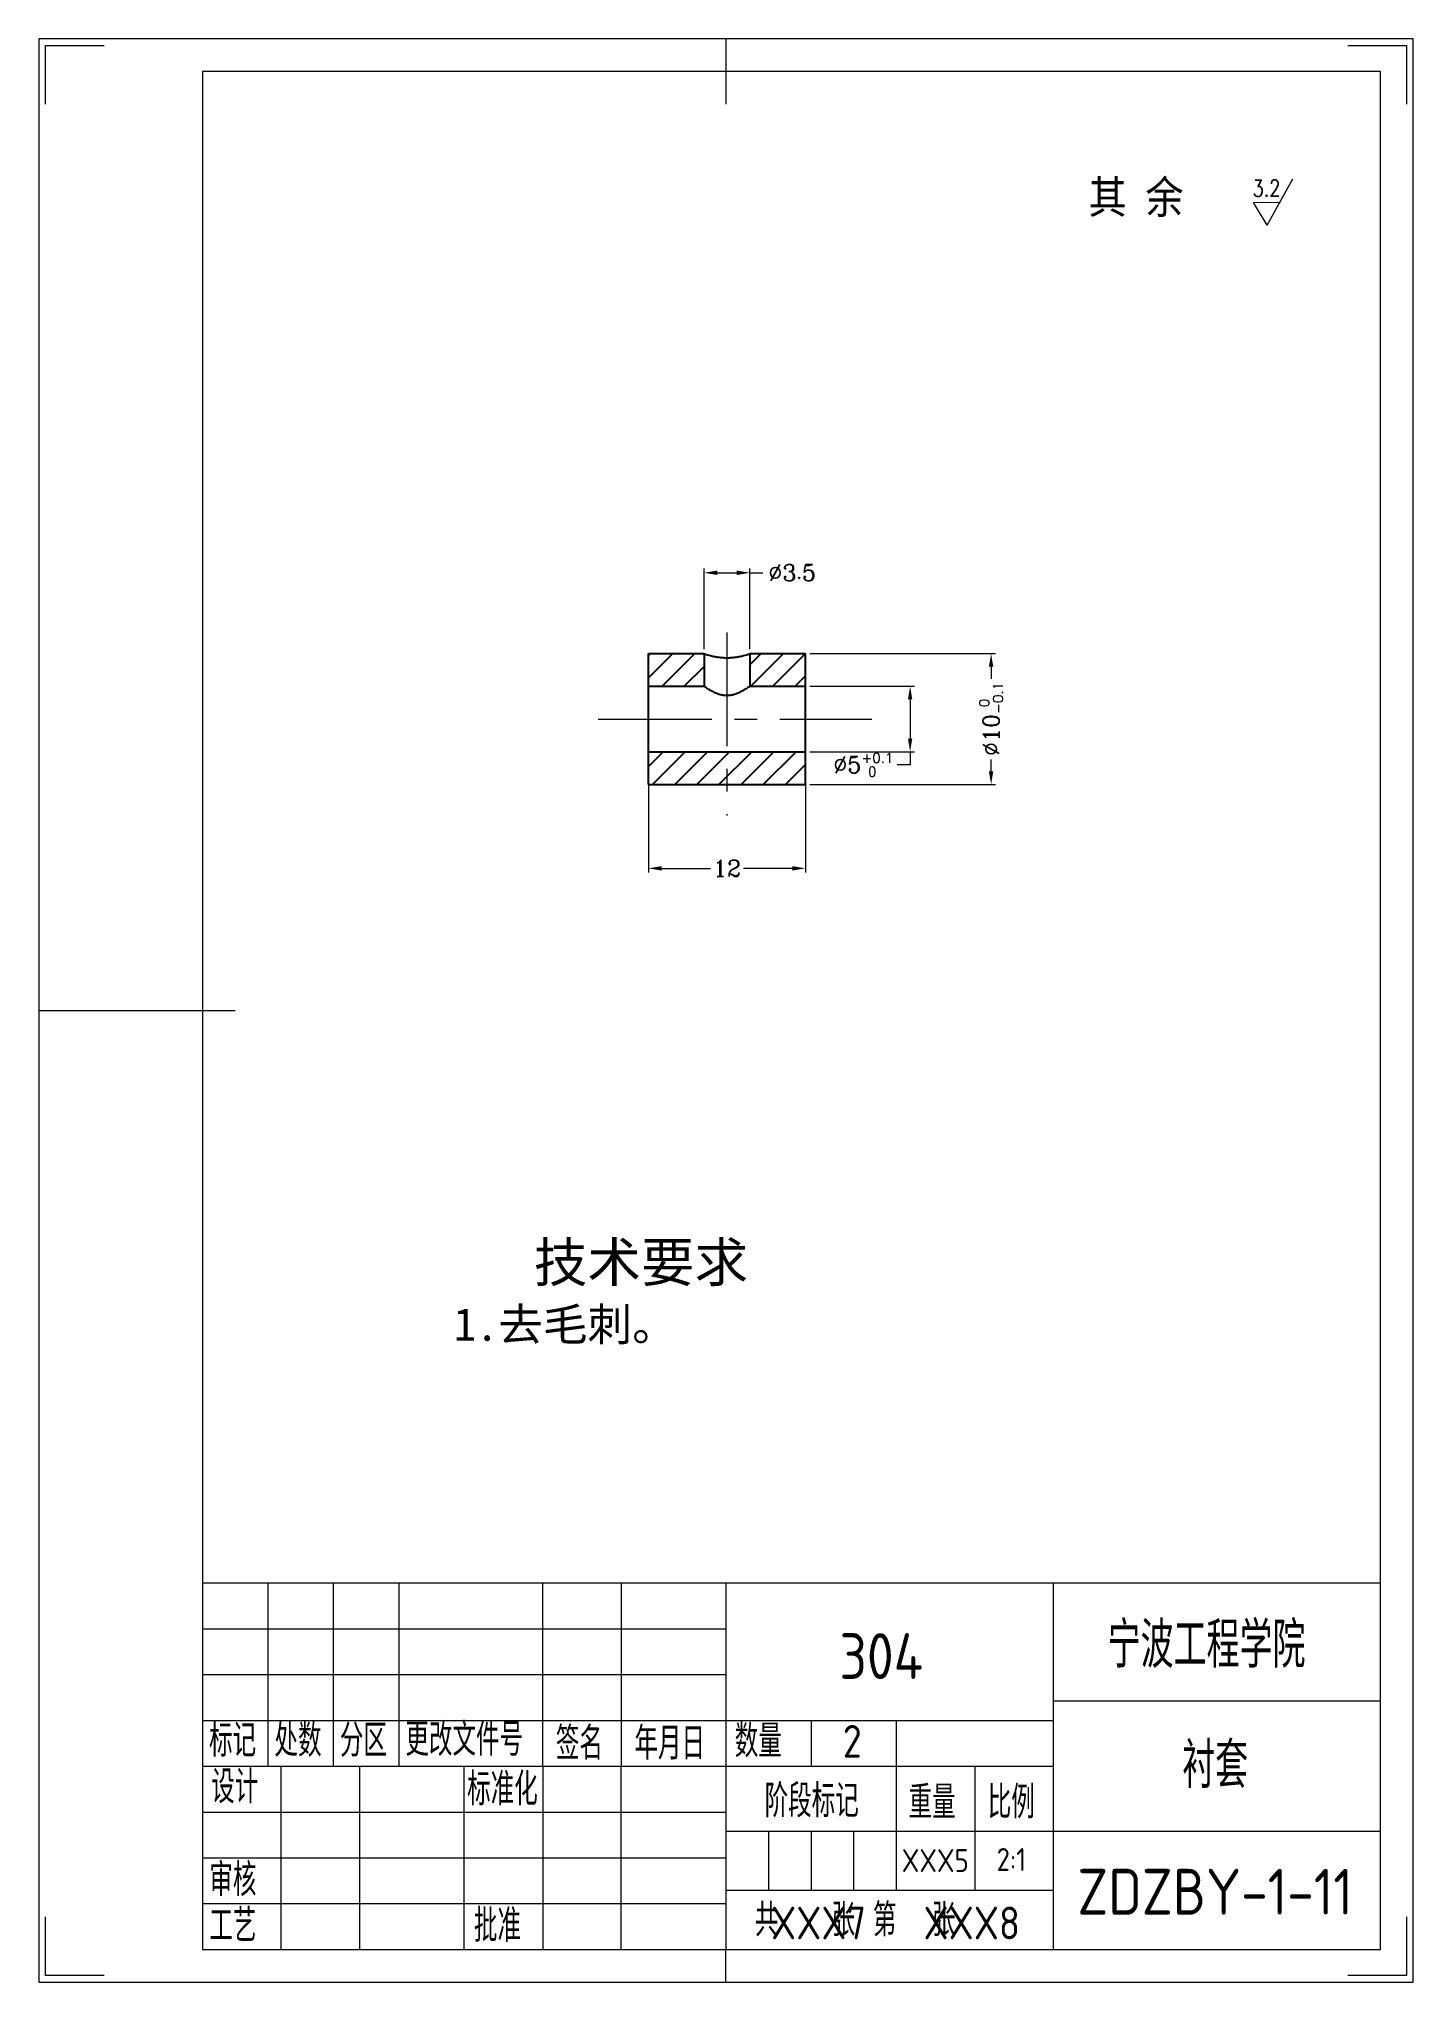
# Model space of a CAD drawing. Header units: millimetres. Extents: x 348 to 7549, y -2121 to -1262.
# Drawn here: x 5289 to 5499, y -2121.3 to -1824.3 of the extents above; entities that cross this region are included whole.
import ezdxf
from ezdxf.enums import TextEntityAlignment as Align

# ---------------------------------------------------------------- set-up
doc = ezdxf.new("R2010")
doc.units = ezdxf.units.MM
doc.header["$LTSCALE"] = 46.255
doc.header["$PDMODE"] = 3
doc.header["$PDSIZE"] = 8
doc.linetypes.add('CENTER', pattern=[0.6, 0.375, -0.075, 0.075, -0.075])
doc.layers.get('0').update_dxf_attribs({"linetype": 'CONTINUOUS'})
doc.layers.get('Defpoints').update_dxf_attribs({"linetype": 'CONTINUOUS'})
for name, color, linetype, lineweight in [('dim', 82, 'CONTINUOUS', 9), ('中心线', 2, 'CENTER', 13), ('图框_内框线', 5, 'CONTINUOUS', 13), ('图框_外框线', 7, 'CONTINUOUS', 13), ('图框_标题栏属性', 1, 'CONTINUOUS', 13), ('图框_标题栏文字', 6, 'CONTINUOUS', 13), ('图框_角线', 5, 'CONTINUOUS', 13), ('尺寸线', 80, 'CONTINUOUS', 13), ('文字', 3, 'CONTINUOUS', 13)]:
    doc.layers.add(name, color=color, linetype=linetype, lineweight=lineweight)
doc.styles.add('ROMANC', font='romanc.shx', dxfattribs={"bigfont": 'gbcbig.shx'})
doc.styles.get("Standard").update_dxf_attribs({"font": 'txt', "width": 0.85, "bigfont": 'gbcbig.shx'})
doc.styles.add('TXT08', font='txt.shx', dxfattribs={"width": 0.8, "bigfont": 'gbcbig.shx'})
doc.styles.add('宋体', font='SimSun.ttf')
doc.styles.add('工程字', font='gbenor.shx', dxfattribs={"bigfont": 'gbcbig.shx'})
doc.dimstyles.new('YanXiu', dxfattribs={"dimtxt": 2.5, "dimasz": 2.2, "dimexe": 0.66, "dimexo": 0.66, "dimgap": 0.66, "dimtad": 0, "dimtoh": 1, "dimdsep": 46, "dimtxsty": 'ROMANC', "dimcen": 0, "dimclrd": 256, "dimclre": 131, "dimclrt": 42, "dimazin": 2, "dimtfac": 1, "dimtofl": 0, "dimtmove": 0, "dimatfit": 3, "dimfxl": 1, "dimlwd": 5, "dimlwe": 5, "dimarcsym": 0})

msp = doc.modelspace()

# ---------------------------------------------------------------- texts
at = {"layer": 'dim', "style": 'TXT08', "width": 0.8}
msp.add_text('3.2', height=2.5, rotation=1.0876714, dxfattribs=at).set_placement((5476.56241, -1847.07723), align=Align.MIDDLE)
at = {"layer": '中心线', "insert": (5352.37326, -2008.22465), "char_height": 8, "width": 84.0238435, "attachment_point": 1, "style": '宋体'}
msp.add_mtext('{\\H0.75x;   技术要求}\\P{\\H0.625x;1.去毛刺。}', dxfattribs=at)
at = {"layer": '图框_标题栏属性', "style": '工程字'}
for tag, text, p in [('宁波工程学院', 'xxx2', (5467.40887, -2069.32496)), ('304', 'xxx1', (5417.69858, -2071.41513)), ('衬套', 'xxx3', (5468.7234, -2087.72343)), ('ZDZBY-1-11', 'xxx4', (5468.7234, -2107.43608))]:
    msp.add_attdef(tag, text=text, height=7, dxfattribs=at).set_placement(p, align=Align.MIDDLE)
for tag, text, height, p in [('XXX5', 'xxx5', 3.5, (5425.95466, -2102.67294)), ('2:1', 'xxx6', 3.5, (5437.57686, -2102.51391)), ('XXX7', 'xxx7', 5, (5408.12335, -2112.21422)), ('XXX8', 'xxx8', 5, (5431.52695, -2112.21422))]:
    msp.add_attdef(tag, text=text, height=height, dxfattribs=at).set_placement(p, align=Align.MIDDLE_CENTER)
at = {"layer": '图框_标题栏文字', "style": '工程字'}
for s, p in [('标记', (5314.97633, -2086.81804)), ('处数', (5324.97633, -2086.81804)), ('分区', (5334.97633, -2086.81804)), ('更改文件号', (5344.97633, -2086.66963)), ('签名', (5367.97633, -2087.25676)), ('年月日', (5379.97633, -2087.25676)), ('数量', (5395.31096, -2086.90829)), ('2', (5411.81661, -2086.95146)), ('设计', (5315.31096, -2093.90829)), ('标准化', (5354.41535, -2094.25676)), ('阶段标记', (5399.86711, -2096.05676)), ('重量', (5421.86711, -2096.25676)), ('比例', (5433.97633, -2096.25676)), ('审核', (5315.02141, -2108.10837)), ('工艺', (5315.02141, -2115.10837)), ('批准', (5355.44636, -2115.10837)), ('共   张 第  张', (5398.37706, -2114.25676))]:
    msp.add_text(s, height=5, dxfattribs=at).set_placement(p)
at = {"layer": '文字', "insert": (5449.39762, -1845.9347), "char_height": 5, "width": 46.5466241, "attachment_point": 1}
msp.add_mtext('{\\fSimSun|b0|i0|c134|p2;其 余} ', dxfattribs=at)

# ---------------------------------------------------------------- blocks, each defined once
blk = doc.blocks.new('*D119')
at = {"layer": 'Defpoints', "color": 0, "transparency": 16777216}
for p in [(5406.13, -1923.21), (5406.13, -1933.21), (5422.11, -1933.21)]:
    blk.add_point(p, dxfattribs=at)
at = {"layer": 'dim', "color": 131, "lineweight": 5, "transparency": 16777216}
for p, q in [((5406.79, -1923.21), (5422.77, -1923.21)), ((5406.79, -1933.21), (5422.77, -1933.21))]:
    blk.add_line(p, q, dxfattribs=at)
at = {"layer": 'dim', "lineweight": 5, "transparency": 16777216}
for p, q in [((5422.11, -1925.21), (5422.11, -1931.21)), ((5422.11, -1933.21), (5422.11, -1935.21)), ((5422.11, -1935.21), (5420.11, -1935.21))]:
    blk.add_line(p, q, dxfattribs=at)
at = {"layer": 'dim', "transparency": 16777216}
for points in [[(5421.78, -1925.21), (5422.44, -1925.21), (5422.11, -1923.21)], [(5421.78, -1931.21), (5422.44, -1931.21), (5422.11, -1933.21)]]:
    blk.add_solid(points, dxfattribs=at)
at = {"layer": 'dim', "color": 42, "transparency": 16777216, "insert": (5414.96, -1935.21), "char_height": 2.5, "attachment_point": 5, "style": 'ROMANC'}
blk.add_mtext('\\A1;%%c5{\\H1.500000;\\S+0.1^  0;}', dxfattribs=at)
blk = doc.blocks.new('*D120')
at = {"layer": 'Defpoints', "color": 0, "transparency": 16777216}
for p in [(5406.13, -1918.21), (5406.13, -1938.21), (5434.49, -1938.21)]:
    blk.add_point(p, dxfattribs=at)
at = {"layer": 'dim', "color": 131, "lineweight": 5, "transparency": 16777216}
for p, q in [((5406.79, -1918.21), (5435.15, -1918.21)), ((5406.79, -1938.21), (5435.15, -1938.21))]:
    blk.add_line(p, q, dxfattribs=at)
at = {"layer": 'dim', "lineweight": 5, "transparency": 16777216}
for p, q in [((5434.49, -1920.21), (5434.49, -1922.05)), ((5434.49, -1936.21), (5434.49, -1934.37))]:
    blk.add_line(p, q, dxfattribs=at)
at = {"layer": 'dim', "transparency": 16777216}
for points in [[(5434.15, -1920.21), (5434.82, -1920.21), (5434.49, -1918.21)], [(5434.15, -1936.21), (5434.82, -1936.21), (5434.49, -1938.21)]]:
    blk.add_solid(points, dxfattribs=at)
at = {"layer": 'dim', "color": 42, "transparency": 16777216, "insert": (5434.49, -1928.21), "char_height": 2.5, "attachment_point": 5, "rotation": 90, "style": 'ROMANC'}
blk.add_mtext('\\A1;%%c10{\\H1.500000;\\S 0^ -0.1;}', dxfattribs=at)
blk = doc.blocks.new('*D121')
at = {"layer": 'Defpoints', "color": 0, "transparency": 16777216}
for p in [(5397.63, -1905.86), (5390.63, -1918.21), (5397.63, -1918.21)]:
    blk.add_point(p, dxfattribs=at)
at = {"layer": 'dim', "color": 131, "lineweight": 5, "transparency": 16777216}
for p, q in [((5390.63, -1917.55), (5390.63, -1905.2)), ((5397.63, -1917.55), (5397.63, -1905.2))]:
    blk.add_line(p, q, dxfattribs=at)
at = {"layer": 'dim', "lineweight": 5, "transparency": 16777216}
for p, q in [((5392.63, -1905.86), (5395.63, -1905.86)), ((5397.63, -1905.86), (5399.63, -1905.86))]:
    blk.add_line(p, q, dxfattribs=at)
at = {"layer": 'dim', "transparency": 16777216}
for points in [[(5392.63, -1905.52), (5392.63, -1906.19), (5390.63, -1905.86)], [(5395.63, -1905.52), (5395.63, -1906.19), (5397.63, -1905.86)]]:
    blk.add_solid(points, dxfattribs=at)
at = {"layer": 'dim', "color": 42, "transparency": 16777216, "insert": (5404.1, -1905.86), "char_height": 2.5, "attachment_point": 5, "style": 'ROMANC'}
blk.add_mtext('%%c3.5', dxfattribs=at)
blk = doc.blocks.new('*D122')
at = {"layer": 'Defpoints', "color": 0, "transparency": 16777216}
for p in [(5382.13, -1918.21), (5406.13, -1918.21), (5406.13, -1951.03)]:
    blk.add_point(p, dxfattribs=at)
at = {"layer": 'dim', "color": 131, "lineweight": 5, "transparency": 16777216}
for p, q in [((5382.13, -1918.87), (5382.13, -1951.69)), ((5406.13, -1918.87), (5406.13, -1951.69))]:
    blk.add_line(p, q, dxfattribs=at)
at = {"layer": 'dim', "lineweight": 5, "transparency": 16777216}
for p, q in [((5384.13, -1951.03), (5391.62, -1951.03)), ((5404.13, -1951.03), (5396.63, -1951.03))]:
    blk.add_line(p, q, dxfattribs=at)
at = {"layer": 'dim', "transparency": 16777216}
for points in [[(5384.13, -1950.7), (5384.13, -1951.37), (5382.13, -1951.03)], [(5404.13, -1950.7), (5404.13, -1951.37), (5406.13, -1951.03)]]:
    blk.add_solid(points, dxfattribs=at)
at = {"layer": 'dim', "color": 42, "transparency": 16777216, "insert": (5394.13, -1951.03), "char_height": 2.5, "attachment_point": 5, "style": 'ROMANC'}
blk.add_mtext('12', dxfattribs=at)

# ---------------------------------------------------------------- dimensions: what is measured, and where the dimension line sits
at = {"layer": 'dim'}
dim = msp.add_linear_dim(base=(5397.62747, -1905.85584), p1=(5390.62747, -1918.20943), p2=(5397.62747, -1918.20943), text='%%c<>', dimstyle='YanXiu', override={"dimasz": 2, "dimlfac": 0.5}, dxfattribs=at)
dim.commit()
dim.dimension.update_dxf_attribs({"geometry": '*D121', "text_midpoint": (5404.09699, -1905.85584), "dimtype": 160})
dim = msp.add_linear_dim(base=(5406.12747, -1951.0333), p1=(5382.12747, -1918.20943), p2=(5406.12747, -1918.20943), dimstyle='YanXiu', override={"dimasz": 2, "dimlfac": 0.5}, dxfattribs=at)
dim.commit()
dim.dimension.update_dxf_attribs({"geometry": '*D122', "text_midpoint": (5394.12747, -1951.0333), "dimtype": 160})
for base, p1, p2, override, picture, middle in [((5434.48671, -1938.20943), (5406.12747, -1918.20943), (5406.12747, -1938.20943), {"dimasz": 2, "dimgap": 0.66, "dimlfac": 0.5, "dimtol": 1, "dimlim": 0, "dimtp": 0, "dimtm": 0.1, "dimtfac": 0.6, "dimtdec": 3, "dimtolj": 1}, '*D120', (5434.48671, -1928.20943)), ((5422.10926, -1933.20943), (5406.12747, -1923.20943), (5406.12747, -1933.20943), {"dimasz": 2, "dimgap": 0.66, "dimlfac": 0.5, "dimtol": 1, "dimlim": 0, "dimtp": 0.1, "dimtm": 0, "dimtfac": 0.6, "dimtdec": 3, "dimtolj": 1}, '*D119', (5414.96116, -1935.20943))]:
    dim = msp.add_linear_dim(base=base, p1=p1, p2=p2, angle=90, text='%%c<>', dimstyle='YanXiu', override=override, dxfattribs=at)
    dim.commit()
    dim.dimension.update_dxf_attribs({"geometry": picture, "text_midpoint": middle, "dimtype": 160})

# ---------------------------------------------------------------- hatches: boundary and pattern name
at = {"linetype": 'Continuous'}
h = msp.add_hatch(dxfattribs=at)
h.set_pattern_fill('A', color=2, scale=2.393284, angle=45, style=0, pattern_type=0)
h.set_pattern_definition([(45, (4931.9332, -2375.489), (-1.692308, 1.692308), [])])
edge = h.paths.add_edge_path()
edge.add_line((5382.12747, -1938.20943), (5382.12747, -1933.20943))
edge.add_line((5382.12747, -1933.20943), (5406.12747, -1933.20943))
edge.add_line((5406.12747, -1938.20943), (5406.12747, -1933.20943))
edge.add_line((5382.12747, -1938.20943), (5406.12747, -1938.20943))
edge = h.paths.add_edge_path()
edge.add_line((5382.12747, -1923.20943), (5382.12747, -1918.20943))
edge.add_line((5382.12747, -1918.20943), (5390.62747, -1918.20943))
edge.add_line((5390.62747, -1918.20943), (5390.62747, -1923.20943))
edge.add_line((5382.12747, -1923.20943), (5390.62747, -1923.20943))
edge = h.paths.add_edge_path()
edge.add_line((5406.12747, -1923.20943), (5406.12747, -1918.20943))
edge.add_line((5397.62747, -1923.20943), (5406.12747, -1923.20943))
edge.add_line((5397.62747, -1918.20943), (5397.62747, -1923.20943))
edge.add_line((5397.62747, -1918.20943), (5406.12747, -1918.20943))

# ---------------------------------------------------------------- linework, layer by layer
at = {"color": 7, "linetype": 'Continuous'}
for p, q in [((5382.12747, -1923.20943), (5382.12747, -1918.20943)), ((5382.12747, -1918.20943), (5390.62747, -1918.20943)), ((5382.12747, -1938.20943), (5382.12747, -1918.20943)), ((5382.12747, -1918.20943), (5390.62747, -1918.20943)), ((5390.62747, -1918.20943), (5390.62747, -1923.20943)), ((5390.62747, -1918.20943), (5390.62747, -1923.20943)), ((5397.62747, -1918.20943), (5397.62747, -1923.20943)), ((5397.62747, -1918.20943), (5406.12747, -1918.20943)), ((5397.62747, -1918.20943), (5397.62747, -1923.20943)), ((5397.62747, -1918.20943), (5406.12747, -1918.20943)), ((5406.12747, -1923.20943), (5406.12747, -1918.20943)), ((5406.12747, -1938.20943), (5406.12747, -1918.20943)), ((5382.12747, -1923.20943), (5390.62747, -1923.20943)), ((5382.12747, -1923.20943), (5390.62747, -1923.20943)), ((5397.62747, -1923.20943), (5406.12747, -1923.20943)), ((5397.62747, -1923.20943), (5406.12747, -1923.20943)), ((5382.12747, -1938.20943), (5382.12747, -1933.20943)), ((5382.12747, -1933.20943), (5406.12747, -1933.20943)), ((5382.12747, -1933.20943), (5406.12747, -1933.20943)), ((5406.12747, -1938.20943), (5406.12747, -1933.20943)), ((5382.12747, -1938.20943), (5406.12747, -1938.20943)), ((5382.12747, -1938.20943), (5406.12747, -1938.20943))]:
    msp.add_line(p, q, dxfattribs=at)
for points, start_tangent, end_tangent in [([(5390.62747, -1918.20943), (5390.68446, -1918.22924), (5390.85794, -1918.28775), (5391.14433, -1918.3784), (5391.53773, -1918.49055), (5392.02222, -1918.60828), (5392.57755, -1918.71458), (5393.18068, -1918.79421), (5393.8113, -1918.8366), (5394.44447, -1918.83657), (5395.07464, -1918.79417), (5395.67728, -1918.71459), (5396.23279, -1918.60827), (5396.71721, -1918.49054), (5397.11055, -1918.37842), (5397.39695, -1918.28776), (5397.57044, -1918.22925), (5397.62747, -1918.20943)], (0.943858363, -0.330350406), (0.943858363, 0.330350406)), ([(5397.62747, -1923.20943), (5397.58585, -1923.23848), (5397.44887, -1923.33278), (5397.21217, -1923.49081), (5396.87812, -1923.7021), (5396.45382, -1923.94775), (5395.95712, -1924.19724), (5395.43032, -1924.40845), (5394.90224, -1924.55563), (5394.38301, -1924.62958), (5393.86913, -1924.62938), (5393.34955, -1924.55496), (5392.82111, -1924.40725), (5392.29434, -1924.19566), (5391.79826, -1923.94619), (5391.37469, -1923.7008), (5391.04097, -1923.48964), (5390.80489, -1923.33198), (5390.66866, -1923.23818), (5390.62747, -1923.20943)], (-0.819230092, -0.573464957), (-0.819232581, 0.5734614))]:
    msp.add_spline(points, degree=3, dxfattribs=dict(at, start_tangent=start_tangent, end_tangent=end_tangent))
at = {"layer": 'dim'}
for p, q in [((5476.66981, -1852.73425), (5480.57766, -1845.65879)), ((5474.58301, -1849.27323), (5478.62374, -1849.19652)), ((5476.66981, -1852.73425), (5474.58301, -1849.27323))]:
    msp.add_line(p, q, dxfattribs=at)
at = {"layer": '中心线'}
for p, q in [((5394.12747, -1914.99356), (5394.12747, -1942.97392)), ((5374.4637, -1928.20943), (5416.27049, -1928.20943))]:
    msp.add_line(p, q, dxfattribs=at)
at = {"layer": '图框_内框线'}
for points in [[(5393.97633, -1824.25676), (5393.97633, -1834.25676)], [(5288.97633, -1972.75676), (5318.97633, -1972.75676)], [(5493.97633, -2060.25676), (5313.97633, -2060.25676), (5313.97633, -2116.25676), (5493.97633, -2116.25676), (5493.97633, -2060.25676)], [(5393.97633, -2121.25676), (5393.97633, -2116.25676)]]:
    msp.add_lwpolyline(points, dxfattribs=at)
msp.add_lwpolyline([(5313.97633, -2116.25676), (5493.97633, -2116.25676), (5493.97633, -1829.25676), (5313.97633, -1829.25676)], close=True, dxfattribs=at)
at = {"layer": '图框_外框线'}
msp.add_lwpolyline([(5288.97633, -2121.25676), (5498.97633, -2121.25676), (5498.97633, -1824.25676), (5288.97633, -1824.25676)], close=True, dxfattribs=at)
at = {"layer": '图框_角线', "flags": 128}
for points in [[(5289.97633, -1834.25676), (5289.97633, -1825.25676), (5298.97633, -1825.25676)], [(5488.97633, -1825.25676), (5497.97633, -1825.25676), (5497.97633, -1834.25676)], [(5298.97633, -2120.25676), (5289.97633, -2120.25676), (5289.97633, -2111.25676)], [(5497.97633, -2111.25676), (5497.97633, -2120.25676), (5488.97633, -2120.25676)]]:
    msp.add_lwpolyline(points, dxfattribs=at)
at = {"layer": '尺寸线'}
for p, q in [((5323.97633, -2060.25676), (5323.97633, -2088.25676)), ((5333.97633, -2088.25676), (5333.97633, -2060.25676)), ((5343.97633, -2060.25676), (5343.97633, -2088.25676)), ((5365.97633, -2088.25676), (5365.97633, -2060.25676)), ((5377.97633, -2060.25676), (5377.97633, -2088.25676)), ((5393.97633, -2060.25676), (5393.97633, -2116.25676)), ((5443.97633, -2060.25676), (5443.97633, -2116.25676)), ((5313.97633, -2067.25676), (5393.97633, -2067.25676)), ((5313.97633, -2074.25676), (5393.97633, -2074.25676)), ((5443.97633, -2078.25676), (5493.97633, -2078.25676)), ((5313.97633, -2081.25676), (5443.97633, -2081.25676)), ((5406.97633, -2081.25676), (5406.97633, -2088.25676)), ((5419.97633, -2081.25676), (5419.97633, -2107.25676)), ((5313.97633, -2088.25676), (5443.97633, -2088.25676)), ((5325.97633, -2116.25676), (5325.97633, -2088.25676)), ((5337.97633, -2088.25676), (5337.97633, -2116.25676)), ((5353.97633, -2116.25676), (5353.97633, -2088.25676)), ((5365.97633, -2088.25676), (5365.97633, -2116.25676)), ((5377.97633, -2116.25676), (5377.97633, -2088.25676)), ((5431.97633, -2088.25676), (5431.97633, -2107.25676)), ((5313.97633, -2095.25676), (5393.97633, -2095.25676)), ((5493.97633, -2098.25676), (5393.97633, -2098.25676)), ((5400.47633, -2098.25676), (5400.47633, -2107.25676)), ((5406.97633, -2098.25676), (5406.97633, -2107.25676)), ((5413.47633, -2098.25676), (5413.47633, -2107.25676)), ((5313.97633, -2102.25676), (5393.97633, -2102.25676)), ((5443.97633, -2107.25676), (5393.97633, -2107.25676)), ((5313.97633, -2109.25676), (5393.97633, -2109.25676))]:
    msp.add_line(p, q, dxfattribs=at)

msp.set_redraw_order([(e.dxf.handle, doc.entitydb.next_handle()) for e in msp.query("TEXT MTEXT ATTDEF DIMENSION ARC_DIMENSION")])  # texts and dimensions are drawn at this point

doc.saveas('drawing.dxf')
